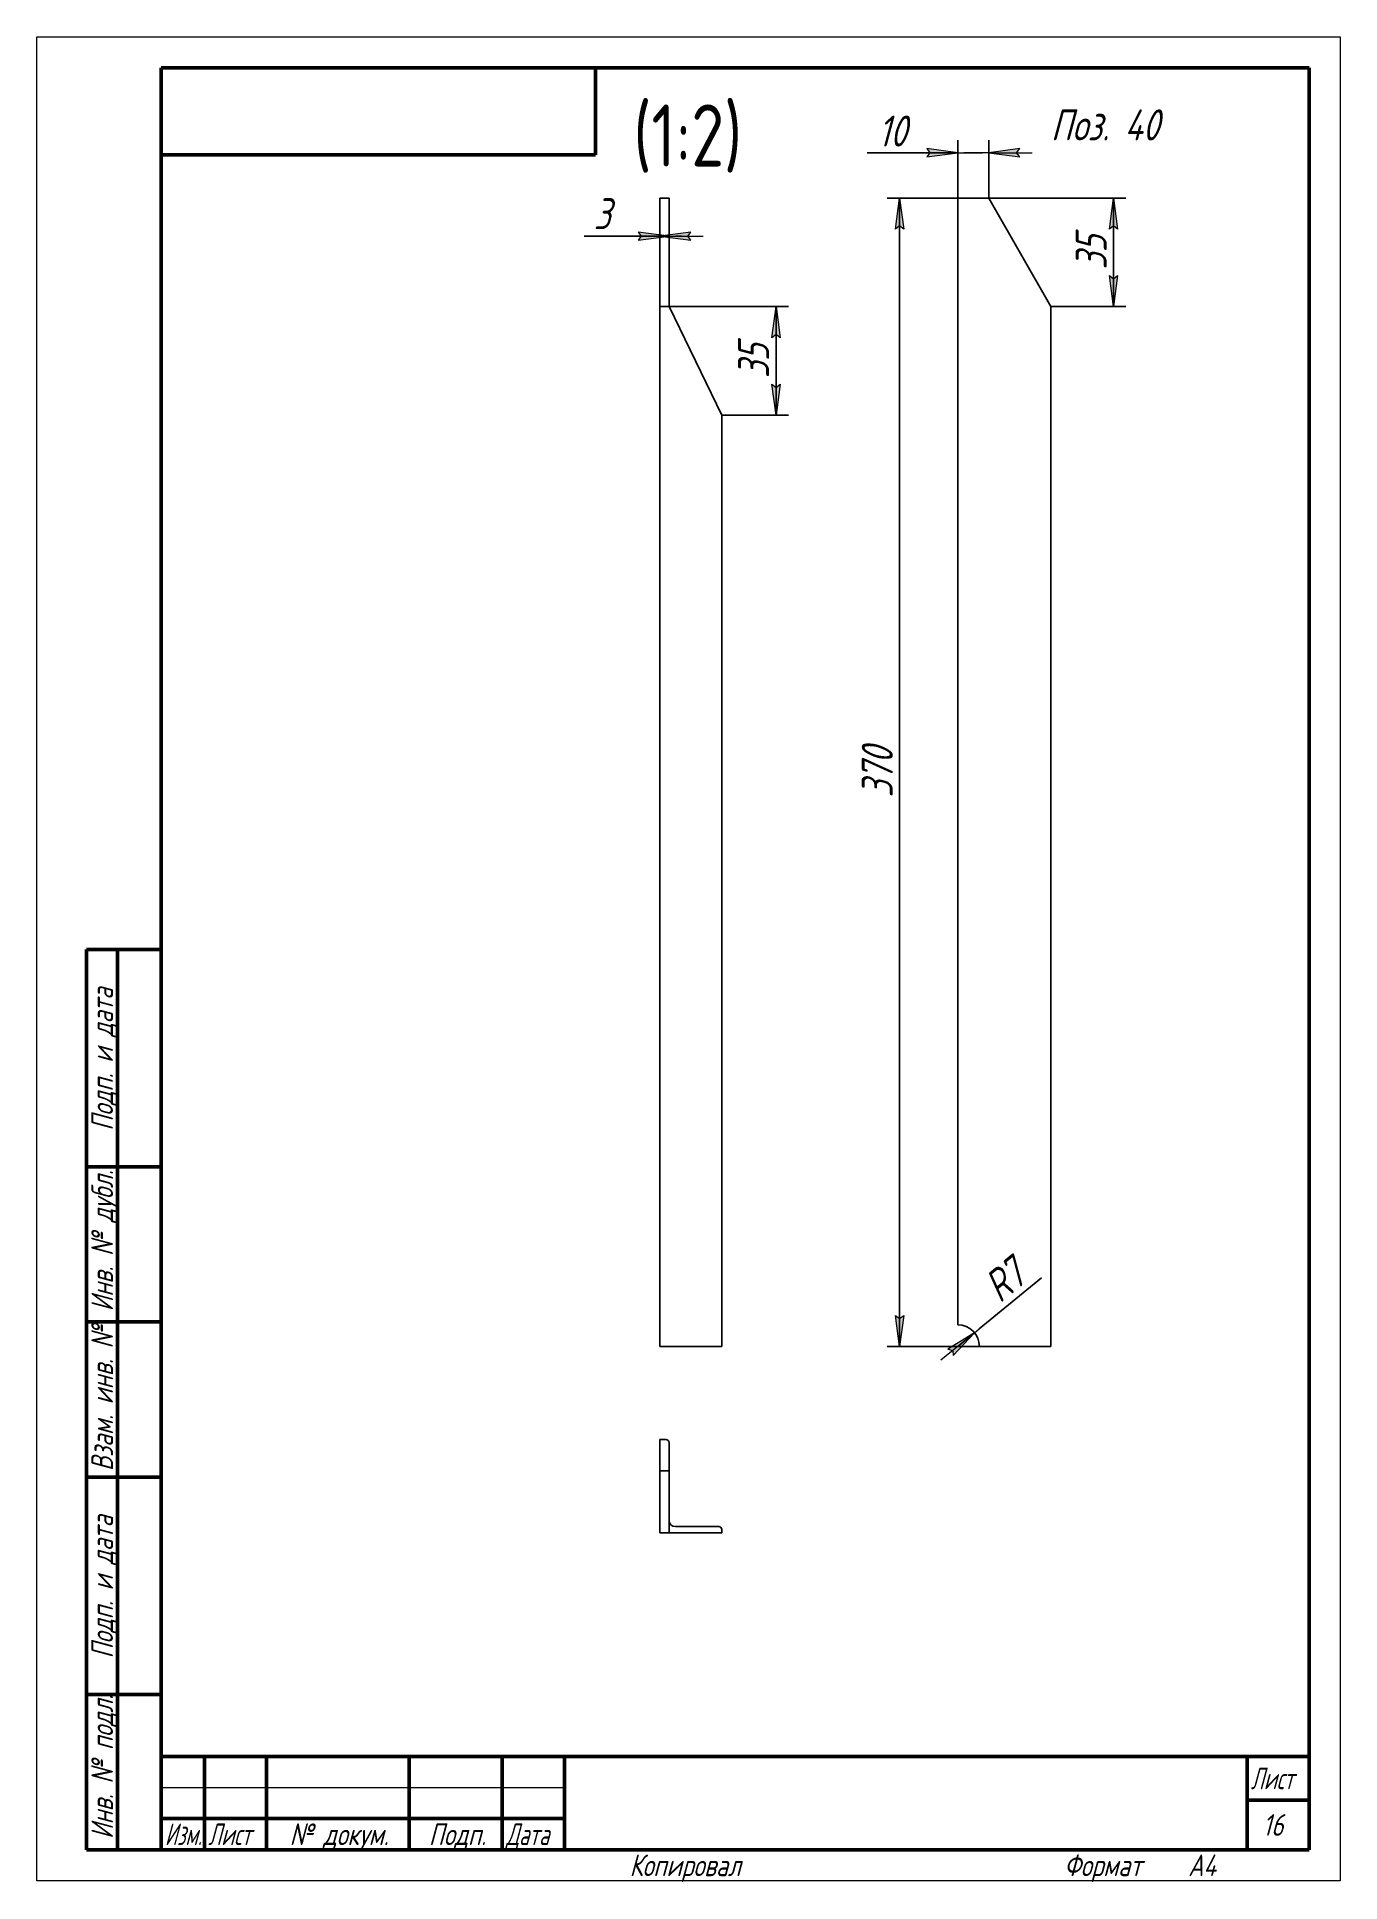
# Model space of a CAD drawing. Header units: millimetres. Extents: x 0 to 6300, y -537 to 1019.
# Drawn here: x 3360 to 3570, y -0.2 to 297 of the extents above; entities that cross this region are included whole.
import ezdxf

# ---------------------------------------------------------------- set-up
doc = ezdxf.new("R2010")
doc.units = ezdxf.units.MM
doc.linetypes.add('K5LT_BASIC', pattern=[0])
doc.linetypes.add('K5LT_THIN', pattern=[0])
doc.layers.add('Системный слой', color=7, linetype='Continuous')
doc.layers.add('Системный слой (1)', color=7, linetype='Continuous', true_color=0x909090)
doc.styles.add('KDIMTEXTSTYLE', font='GOST_AU.SHX', dxfattribs={"width": 0.96, "oblique": 15, "height": 5})
doc.styles.add('KTEXTSTYLE', font='GOST_AU.SHX', dxfattribs={"width": 0.96, "height": 5})
doc.dimstyles.new('KDIMSTYLE (0.50)', dxfattribs={"dimtxt": 5, "dimasz": 1, "dimexe": 2, "dimexo": 0, "dimgap": 1, "dimtad": 1, "dimlfac": 2, "dimtxsty": 'KDIMTEXTSTYLE', "dimsah": 1, "dimcen": 0, "dimdle": 1, "dimadec": 0, "dimazin": 0, "dimtfac": 0.667, "dimtmove": 0, "dimatfit": 3, "dimfxl": 1, "dimtvp": 1, "dimtolj": 1, "dimtzin": 0, "dimarcsym": 0})

msp = doc.modelspace()

# ---------------------------------------------------------------- texts
at = {"color": 7, "char_height": 2.5, "attachment_point": 1, "style": 'KTEXTSTYLE'}
for s, insert in [('\\H3.5;\\W0.965;\\Q15;\\Q0;\\H10.00;{\\c16711680;(1:2)}', (3456.1183, 286.118)), ('\\H3.5;\\W0.965;\\Q15;\\Q15;\\H5.00;Поз. 40', (3523.3787, 285.3227))]:
    msp.add_mtext(s, dxfattribs=dict(at, insert=insert))

# ---------------------------------------------------------------- blocks, each defined once
blk = doc.blocks.new('KDIMARROW_02')
at = {"layer": 'Системный слой'}
blk.add_hatch(color=0, dxfattribs=at).paths.add_polyline_path([(4.5, 0), (5, 0.66), (0, 0), (5, -0.66)])
at = {"layer": 'Системный слой', "color": 0, "linetype": 'K5LT_THIN', "lineweight": 18}
for p, q in [((5, 0.66), (0, 0)), ((0, 0), (5, -0.66)), ((0, 0), (7, 0)), ((4.5, 0), (5, 0.66)), ((5, -0.66), (4.5, 0))]:
    blk.add_line(p, q, dxfattribs=at)
at = {"layer": 'Системный слой (1)', "color": 0, "linetype": 'K5LT_THIN', "lineweight": 18}
blk.add_line((0, 0), (-1, 0), dxfattribs=at)
blk = doc.blocks.new('D121')
at = {"color": 0, "lineweight": -2}
for p, q in [((3460.38, 264.91), (3448.2, 264.91)), ((3459.38, 264.91), (3458.38, 264.91)), ((3460.38, 253.55), (3460.38, 266.91)), ((3460.38, 264.91), (3461.88, 264.91)), ((3461.88, 253.55), (3461.88, 266.91)), ((3462.88, 264.91), (3463.88, 264.91))]:
    blk.add_line(p, q, dxfattribs=at)
at = {"layer": 'Defpoints', "color": 0}
for p in [(3461.88, 264.91), (3460.38, 253.55), (3461.88, 253.55)]:
    blk.add_point(p, dxfattribs=at)
at = {"color": 0, "lineweight": -2, "rotation": 180}
blk.add_blockref('KDIMARROW_02', (3461.88, 264.91), dxfattribs=at)
at = {"color": 0, "lineweight": -2}
blk.add_blockref('KDIMARROW_02', (3460.38, 264.91), dxfattribs=at)
at = {"color": 7, "insert": (3451.08, 268.52), "char_height": 5, "attachment_point": 5, "style": 'KDIMTEXTSTYLE'}
blk.add_mtext('\\A1;\\H5.0;\\W0.965;\\Q15;3', dxfattribs=at)
blk = doc.blocks.new('KDIMARROW_01')
at = {"layer": 'Системный слой'}
blk.add_hatch(color=0, dxfattribs=at).paths.add_polyline_path([(0, 0), (-5, 0.66), (-4.5, 0), (-5, -0.66)])
at = {"layer": 'Системный слой', "color": 0, "linetype": 'K5LT_THIN', "lineweight": 18}
for p, q in [((-4.5, 0), (-5, 0.66)), ((-5, 0.66), (0, 0)), ((0, 0), (-5, -0.66)), ((-5, -0.66), (-4.5, 0))]:
    blk.add_line(p, q, dxfattribs=at)
at = {"layer": 'Системный слой (1)', "color": 0, "linetype": 'K5LT_THIN', "lineweight": 18}
blk.add_line((0, 0), (-1, 0), dxfattribs=at)
blk = doc.blocks.new('D122')
at = {"color": 0, "lineweight": -2}
for p, q in [((3461.88, 253.55), (3481.1, 253.55)), ((3479.1, 237.05), (3479.1, 252.55)), ((3470.38, 236.05), (3481.1, 236.05))]:
    blk.add_line(p, q, dxfattribs=at)
at = {"layer": 'Defpoints', "color": 0}
for p in [(3461.88, 253.55), (3479.1, 253.55), (3470.38, 236.05)]:
    blk.add_point(p, dxfattribs=at)
at = {"color": 0, "lineweight": -2}
for p, rotation in [((3479.1, 253.55), 90), ((3479.1, 236.05), 270)]:
    blk.add_blockref('KDIMARROW_01', p, dxfattribs=dict(at, rotation=rotation))
at = {"color": 7, "insert": (3475.49, 244.8), "char_height": 5, "attachment_point": 5, "rotation": 90, "style": 'KDIMTEXTSTYLE'}
blk.add_mtext('\\A1;\\H5.0;\\W0.965;\\Q15;35', dxfattribs=at)
blk = doc.blocks.new('D123')
at = {"color": 0, "lineweight": -2}
for p, q in [((3508.38, 271.05), (3497.02, 271.05)), ((3499.02, 270.05), (3499.02, 87.05)), ((3511.88, 86.05), (3497.02, 86.05))]:
    blk.add_line(p, q, dxfattribs=at)
at = {"layer": 'Defpoints', "color": 0}
for p in [(3508.38, 271.05), (3499.02, 86.05), (3511.88, 86.05)]:
    blk.add_point(p, dxfattribs=at)
at = {"color": 0, "lineweight": -2}
for p, rotation in [((3499.02, 271.05), 90), ((3499.02, 86.05), 270)]:
    blk.add_blockref('KDIMARROW_01', p, dxfattribs=dict(at, rotation=rotation))
at = {"color": 7, "insert": (3495.42, 178.55), "char_height": 5, "attachment_point": 5, "rotation": 90, "style": 'KDIMTEXTSTYLE'}
blk.add_mtext('\\A1;\\H5.0;\\W0.965;\\Q15;370', dxfattribs=at)
blk = doc.blocks.new('D124')
at = {"color": 0, "lineweight": -2}
for p, q in [((3508.38, 271.05), (3508.38, 280.34)), ((3513.38, 271.05), (3513.38, 280.34)), ((3508.38, 278.34), (3493.8, 278.34)), ((3509.38, 278.34), (3512.38, 278.34))]:
    blk.add_line(p, q, dxfattribs=at)
at = {"layer": 'Defpoints', "color": 0}
for p in [(3513.38, 278.34), (3508.38, 271.05), (3513.38, 271.05)]:
    blk.add_point(p, dxfattribs=at)
at = {"color": 0, "lineweight": -2, "rotation": 180}
blk.add_blockref('KDIMARROW_02', (3508.38, 278.34), dxfattribs=at)
at = {"color": 0, "lineweight": -2}
blk.add_blockref('KDIMARROW_02', (3513.38, 278.34), dxfattribs=at)
at = {"color": 7, "insert": (3497.82, 281.84), "char_height": 5, "attachment_point": 5, "style": 'KDIMTEXTSTYLE'}
blk.add_mtext('\\A1;\\H5.0;\\W0.965;\\Q15;10', dxfattribs=at)
blk = doc.blocks.new('D125')
at = {"color": 0, "lineweight": -2}
for p, q in [((3513.38, 271.05), (3535.49, 271.05)), ((3533.49, 254.55), (3533.49, 270.05)), ((3523.38, 253.55), (3535.49, 253.55))]:
    blk.add_line(p, q, dxfattribs=at)
at = {"layer": 'Defpoints', "color": 0}
for p in [(3513.38, 271.05), (3533.49, 271.05), (3523.38, 253.55)]:
    blk.add_point(p, dxfattribs=at)
at = {"color": 0, "lineweight": -2}
for p, rotation in [((3533.49, 271.05), 90), ((3533.49, 253.55), 270)]:
    blk.add_blockref('KDIMARROW_01', p, dxfattribs=dict(at, rotation=rotation))
at = {"color": 7, "insert": (3529.89, 262.3), "char_height": 5, "attachment_point": 5, "rotation": 90, "style": 'KDIMTEXTSTYLE'}
blk.add_mtext('\\A1;\\H5.0;\\W0.965;\\Q15;35', dxfattribs=at)
blk = doc.blocks.new('D126')
at = {"color": 0, "lineweight": -2}
for p, q in [((3511.86, 88.9), (3521.87, 97.11)), ((3508.38, 86.05), (3511.09, 88.27))]:
    blk.add_line(p, q, dxfattribs=at)
at = {"layer": 'Defpoints', "color": 0}
for p in [(3511.09, 88.27), (3508.38, 86.05)]:
    blk.add_point(p, dxfattribs=at)
at = {"color": 0, "lineweight": -2, "rotation": 219.3523311727506}
blk.add_blockref('KDIMARROW_02', (3511.09, 88.27), dxfattribs=at)
at = {"color": 7, "insert": (3515.89, 96.74), "char_height": 5, "attachment_point": 5, "rotation": 39.3523, "style": 'KDIMTEXTSTYLE'}
blk.add_mtext('\\A1;\\H5.0;\\W0.965;\\Q15;R7', dxfattribs=at)
blk = doc.blocks.new('U19')
at = {"color": 7, "linetype": 'K5LT_THIN', "lineweight": 18}
for p, q in [((3360, 0), (3360, 297)), ((3360, 297), (3570, 297)), ((3570, 297), (3570, 0)), ((3380, 15), (3445, 15)), ((3570, 0), (3360, 0))]:
    blk.add_line(p, q, dxfattribs=at)
at = {"color": 5, "linetype": 'K5LT_BASIC', "lineweight": 60, "true_color": 0x0000ff}
for p, q in [((3380, 5), (3380, 292)), ((3380, 292), (3565, 292)), ((3450, 292), (3450, 278)), ((3565, 292), (3565, 5)), ((3450, 278), (3380, 278)), ((3368, 5), (3368, 150)), ((3380, 150), (3368, 150)), ((3373, 5), (3373, 150)), ((3380, 115), (3368, 115)), ((3380, 90), (3368, 90)), ((3380, 65), (3368, 65)), ((3380, 30), (3368, 30)), ((3380, 20), (3565, 20)), ((3380, 5), (3380, 20)), ((3387, 5), (3387, 20)), ((3397, 5), (3397, 20)), ((3420, 5), (3420, 20)), ((3435, 5), (3435, 20)), ((3445, 5), (3445, 20)), ((3555, 5), (3555, 20)), ((3555, 13), (3565, 13)), ((3380, 10), (3387, 10)), ((3387, 10), (3397, 10)), ((3397, 10), (3420, 10)), ((3420, 10), (3435, 10)), ((3435, 10), (3445, 10)), ((3380, 5), (3368, 5)), ((3565, 5), (3380, 5))]:
    blk.add_line(p, q, dxfattribs=at)
at = {"color": 7, "char_height": 2.5, "attachment_point": 1, "rotation": 90, "style": 'KTEXTSTYLE'}
for s, insert in [('\\H3.5;\\W0.965;\\Q15;\\Q15;Подп. и дата', (3368.77, 120.8)), ('\\H3.5;\\W0.965;\\Q15;\\Q15;Инв. № дубл.', (3368.77, 91.71)), ('\\H3.5;\\W0.965;\\Q15;\\Q15;Взам. инв. №', (3368.77, 65.98)), ('\\H3.5;\\W0.965;\\Q15;\\Q15;Подп. и дата', (3368.77, 35.8)), ('\\H3.5;\\W0.965;\\Q15;\\Q15;Инв. № подл.', (3368.77, 6.71))]:
    blk.add_mtext(s, dxfattribs=dict(at, insert=insert))
at = {"color": 7, "char_height": 2.5, "attachment_point": 1, "style": 'KTEXTSTYLE'}
for s, insert in [('\\H3.5;\\W0.965;\\Q15;\\Q15;\\W0.816;Лист', (3555.6, 18.23)), ('\\H3.5;\\W0.965;\\Q15;\\Q15;\\W0.797;Изм.', (3380.61, 9.23)), ('\\H3.5;\\W0.965;\\Q15;\\Q15;\\W0.816;Лист', (3387.6, 9.23)), ('\\H3.5;\\W0.965;\\Q15;\\Q15;№ докум.', (3400.72, 9.23)), ('\\H3.5;\\W0.965;\\Q15;\\Q15;Подп.', (3423.15, 9.23)), ('\\H3.5;\\W0.965;\\Q15;\\Q15;\\W0.816;Дата', (3435.6, 9.23)), ('\\H3.5;\\W0.965;\\Q15;\\Q15;16', (3557.51, 10.73)), ('\\H3.5;\\W0.965;\\Q15;\\Q15;Копировал', (3455.5, 4.23)), ('\\H3.5;\\W0.965;\\Q15;\\Q15;Формат', (3525.5, 4.23)), ('\\H3.5;\\W0.965;\\Q15;\\Q15;A4', (3545.5, 4.23))]:
    blk.add_mtext(s, dxfattribs=dict(at, insert=insert))

# ---------------------------------------------------------------- dimensions: what is measured, and where the dimension line sits
at = {"color": 7}
for base, p1, p2, picture, middle in [((3513.3787, 278.3424), (3508.3787, 271.0489), (3513.3787, 271.0489), 'D124', (3497.8228, 278.3424)), ((3461.8787, 264.9147), (3460.3787, 253.5489), (3461.8787, 253.5489), 'D121', (3451.0846, 264.9147))]:
    dim = msp.add_linear_dim(base=base, p1=p1, p2=p2, dimstyle='KDIMSTYLE (0.50)', override={"dimexo": 0, "dimpost": '\\H5.0;\\W0.965;\\Q15;<>', "dimblk1": 'KDIMARROW_02', "dimblk2": 'KDIMARROW_02', "dimse1": 0, "dimse2": 0, "dimclrt": 7, "dimtolj": 1}, dxfattribs=at)
    dim.commit()
    dim.dimension.update_dxf_attribs({"geometry": picture, "text_midpoint": middle, "dimtype": 160})
for base, p1, p2, picture, middle in [((3499.0227, 86.0489), (3508.3787, 271.0489), (3511.8787, 86.0489), 'D123', (3499.0227, 178.5489)), ((3533.4928, 271.0489), (3523.3787, 253.5489), (3513.3787, 271.0489), 'D125', (3533.4928, 262.2989)), ((3479.0964, 253.5489), (3470.3787, 236.0489), (3461.8787, 253.5489), 'D122', (3479.0964, 244.7989))]:
    dim = msp.add_linear_dim(base=base, p1=p1, p2=p2, angle=90, dimstyle='KDIMSTYLE (0.50)', override={"dimexo": 0, "dimpost": '\\H5.0;\\W0.965;\\Q15;<>', "dimblk1": 'KDIMARROW_01', "dimblk2": 'KDIMARROW_01', "dimse1": 0, "dimse2": 0, "dimclrt": 7, "dimtolj": 1}, dxfattribs=at)
    dim.commit()
    dim.dimension.update_dxf_attribs({"geometry": picture, "text_midpoint": middle, "dimtype": 160})
dim = msp.add_radius_dim(center=(3508.3787, 86.0489), mpoint=(3511.0851, 88.2682), dimstyle='KDIMSTYLE (0.50)', override={"dimpost": '\\H5.0;\\W0.965;\\Q15;R<>', "dimblk2": 'KDIMARROW_02', "dimclrt": 7, "dimtolj": 1}, dxfattribs=at)
dim.commit()
dim.dimension.update_dxf_attribs({"geometry": 'D126', "text_midpoint": (3518.1102, 94.0289), "dimtype": 164})

# ---------------------------------------------------------------- linework, layer by layer
at = {"color": 3}
for p, q in [((3461.8787, 271.0489), (3460.3787, 271.0489)), ((3460.3787, 271.0489), (3460.3787, 253.5489)), ((3461.8787, 271.0489), (3461.8787, 253.5489)), ((3508.3787, 271.0489), (3513.3787, 271.0489)), ((3508.3787, 271.0489), (3508.3787, 89.5489)), ((3513.3787, 271.0489), (3523.3787, 253.5489)), ((3460.3787, 253.5489), (3460.3787, 86.0489)), ((3461.8787, 253.5489), (3460.3787, 253.5489)), ((3461.8787, 253.5489), (3470.3787, 236.0489)), ((3523.3787, 253.5489), (3523.3787, 86.0489)), ((3470.3787, 236.0489), (3470.3787, 86.0489)), ((3460.3787, 86.0489), (3470.3787, 86.0489)), ((3511.8787, 86.0489), (3523.3787, 86.0489)), ((3460.3787, 71.0489), (3460.3787, 66.0489)), ((3461.3787, 71.0489), (3460.3787, 71.0489)), ((3461.8787, 66.0489), (3461.8787, 70.5489)), ((3461.8787, 66.0489), (3460.3787, 66.0489)), ((3460.3787, 66.0489), (3460.3787, 56.0489)), ((3461.8787, 66.0489), (3461.8787, 56.0489)), ((3462.8787, 57.0489), (3469.8787, 57.0489)), ((3470.3787, 56.5489), (3470.3787, 56.0489)), ((3461.8787, 56.0489), (3460.3787, 56.0489)), ((3461.8787, 56.0489), (3470.3787, 56.0489))]:
    msp.add_line(p, q, dxfattribs=at)
for centre, radius, start, end in [((3508.3787, 86.0489), 3.5, 0, 90), ((3461.3787, 70.5489), 0.5, 0, 90), ((3462.8787, 58.0489), 1, 180, 270), ((3469.8787, 56.5489), 0.5, 0, 90)]:
    msp.add_arc(centre, radius, start, end, dxfattribs=at)

# ---------------------------------------------------------------- block references
msp.add_blockref('U19', (0, 0))

msp.set_redraw_order([(e.dxf.handle, doc.entitydb.next_handle()) for e in msp.query("TEXT MTEXT ATTDEF DIMENSION ARC_DIMENSION")])  # texts and dimensions are drawn at this point

doc.saveas('drawing.dxf')
